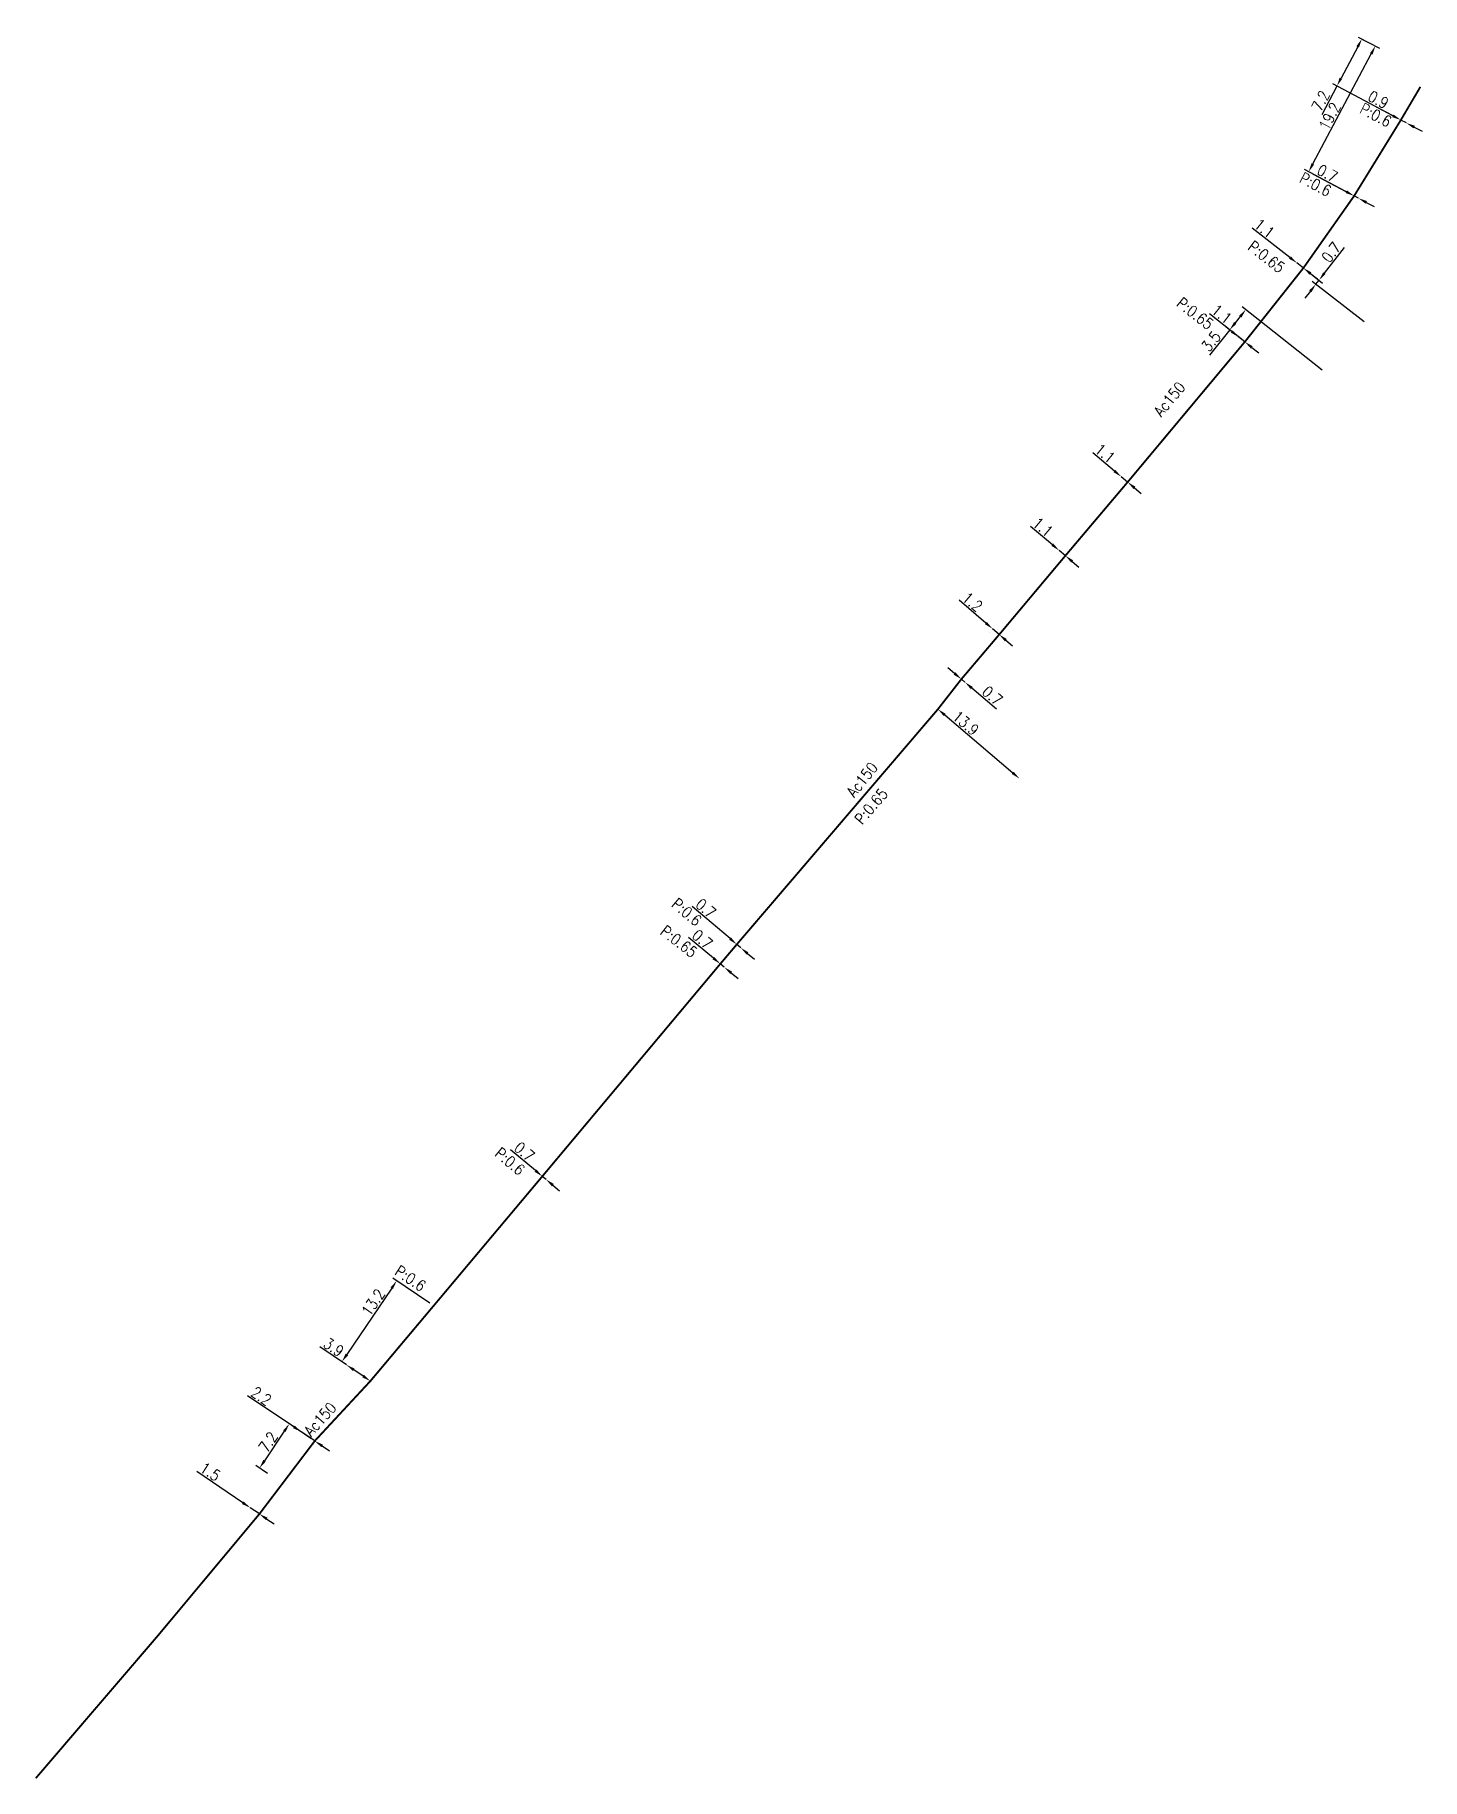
# Model space of a CAD drawing. Header units: millimetres. Extents: x 150000 to 151000, y 126510 to 127007.
# Drawn here: x 149999.9 to 150187.1, y 126771.7 to 127007 of the extents above; entities that cross this region are included whole.
import ezdxf

# ---------------------------------------------------------------- set-up
doc = ezdxf.new("R2010")
doc.units = ezdxf.units.MM
doc.header["$PDMODE"] = 34
doc.layers.get('Defpoints').update_dxf_attribs({"linetype": 'CONTINUOUS'})
doc.layers.add('G_120', color=4, linetype='CONTINUOUS')
doc.styles.get("Standard").update_dxf_attribs({"font": 'romans.shx', "width": 0.85})
doc.linetypes.add('G_typB_AP', pattern='A,5,-0.3,["o",Standard,S=1.5,R=0,X=0,Y=-0.5],-1.65', length=6.95)
doc.dimstyles.get("Standard").update_dxf_attribs({"dimtxt": 1.5, "dimasz": 1.2, "dimexe": 0.625, "dimexo": 0.625, "dimgap": 0.25, "dimtad": 1, "dimdec": 1, "dimzin": 0, "dimdsep": 46, "dimtxsty": 'Standard', "dimcen": -0.5, "dimadec": 0, "dimazin": 0, "dimtfac": 1, "dimtdec": 1, "dimtmove": 0, "dimatfit": 3, "dimfxl": 0, "dimtolj": 1, "dimtzin": 0, "dimarcsym": 0})

msp = doc.modelspace()

# ---------------------------------------------------------------- texts
at = {"layer": 'G_120', "linetype": 'Continuous', "width": 0.85}
for rotation, p in [(50.1091, (150151.85, 126955.37)), (51.3634, (150110.44, 126904.01)), (47.7853, (150037.16, 126817.79))]:
    msp.add_text('Ac150', height=1.5, rotation=rotation, dxfattribs=at).set_placement(p)
at = {"layer": 'G_120', "linetype": 'Continuous', "char_height": 1.5, "attachment_point": 9}
for s, insert, rotation in [('P:0.6', (150182.39, 126994.49), 332.0621), ('P:0.6', (150174.27, 126985.13), 332.0621), ('P:0.65', (150167.76, 126974.76), 322.1059), ('P:0.65', (150158.14, 126967.13), 322.1059), ('P:0.65', (150115.08, 126904.53), 49.4539), ('P:0.6', (150089.03, 126886.65), 319.6865), ('P:0.65', (150088.49, 126882.39), 322.1059), ('P:0.6', (150065.19, 126853.02), 320.0379), ('P:0.6', (150051.95, 126837.37), 325.8896)]:
    msp.add_mtext(s, dxfattribs=dict(at, insert=insert, rotation=rotation))

# ---------------------------------------------------------------- blocks, each defined once
blk = doc.blocks.new('*D37')
at = {"layer": 'Defpoints', "color": 0, "linetype": 'Continuous', "transparency": 16777216}
for p in [(150171.03, 126975.55), (150173.14, 126973.91), (150179.73, 126967.9)]:
    blk.add_point(p, dxfattribs=at)
at = {"layer": 'G_120', "color": 0, "linetype": 'Continuous', "lineweight": -2, "transparency": 16777216}
for p, q in [((150173.87, 126974.86), (150176.56, 126978.31)), ((150171.52, 126975.17), (150173.63, 126973.53)), ((150171.97, 126972.41), (150171.23, 126971.47)), ((150179.23, 126968.28), (150172.21, 126973.74)), ((150172.71, 126973.36), (150173.14, 126973.91))]:
    blk.add_line(p, q, dxfattribs=at)
at = {"layer": 'G_120', "color": 0, "linetype": 'Continuous', "transparency": 16777216}
for points in [[(150173.72, 126974.98), (150174.03, 126974.74), (150173.14, 126973.91)], [(150171.81, 126972.54), (150172.13, 126972.29), (150172.71, 126973.36)]]:
    blk.add_solid(points, dxfattribs=at)
at = {"layer": 'G_120', "color": 0, "linetype": 'Continuous', "transparency": 16777216, "insert": (150174.79, 126977.67), "char_height": 1.5, "attachment_point": 5, "rotation": 52.1059}
blk.add_mtext('\\A1;0.7', dxfattribs=at)
blk = doc.blocks.new('*D38')
at = {"layer": 'Defpoints', "color": 0, "linetype": 'Continuous', "transparency": 16777216}
for p in [(150163.27, 126969.95), (150163.13, 126965.59), (150174.03, 126961.39)]:
    blk.add_point(p, dxfattribs=at)
at = {"layer": 'G_120', "color": 0, "linetype": 'Continuous', "lineweight": -2, "transparency": 16777216}
for p, q in [((150173.55, 126961.78), (150162.78, 126970.33)), ((150162.64, 126965.98), (150160.6, 126967.59)), ((150162.52, 126969.01), (150161.84, 126968.15)), ((150161.09, 126967.21), (150158.37, 126963.78))]:
    blk.add_line(p, q, dxfattribs=at)
at = {"layer": 'G_120', "color": 0, "linetype": 'Continuous', "transparency": 16777216}
for points in [[(150162.37, 126969.13), (150162.68, 126968.88), (150163.27, 126969.95)], [(150161.68, 126968.27), (150162, 126968.02), (150161.09, 126967.21)]]:
    blk.add_solid(points, dxfattribs=at)
at = {"layer": 'G_120', "color": 0, "linetype": 'Continuous', "transparency": 16777216, "insert": (150158.58, 126965.65), "char_height": 1.5, "attachment_point": 5, "rotation": 51.5219}
blk.add_mtext('\\A1;3.5', dxfattribs=at)
blk = doc.blocks.new('*D39')
at = {"layer": 'Defpoints', "color": 0, "linetype": 'Continuous', "transparency": 16777216}
for p in [(150170.16, 126976.23), (150170.16, 126976.23), (150171.03, 126975.55)]:
    blk.add_point(p, dxfattribs=at)
at = {"layer": 'G_120', "color": 0, "linetype": 'Continuous', "lineweight": -2, "transparency": 16777216}
for p, q in [((150169.21, 126976.96), (150164.12, 126980.93)), ((150171.03, 126975.55), (150170.16, 126976.23)), ((150171.98, 126974.81), (150172.92, 126974.08))]:
    blk.add_line(p, q, dxfattribs=at)
at = {"layer": 'G_120', "color": 0, "linetype": 'Continuous', "transparency": 16777216}
for points in [[(150169.34, 126977.12), (150169.09, 126976.81), (150170.16, 126976.23)], [(150172.1, 126974.97), (150171.85, 126974.66), (150171.03, 126975.55)]]:
    blk.add_solid(points, dxfattribs=at)
at = {"layer": 'G_120', "color": 0, "linetype": 'Continuous', "transparency": 16777216, "insert": (150165.77, 126980.91), "char_height": 1.5, "attachment_point": 5, "rotation": 322.1059}
blk.add_mtext('\\A1;1.1', dxfattribs=at)
blk = doc.blocks.new('*D40')
at = {"layer": 'Defpoints', "color": 0, "linetype": 'Continuous', "transparency": 16777216}
for p in [(150162.31, 126966.24), (150162.31, 126966.24), (150163.13, 126965.59)]:
    blk.add_point(p, dxfattribs=at)
at = {"layer": 'G_120', "color": 0, "linetype": 'Continuous', "lineweight": -2, "transparency": 16777216}
for p, q in [((150161.37, 126966.99), (150158.37, 126969.37)), ((150163.13, 126965.59), (150162.31, 126966.24)), ((150164.07, 126964.84), (150165.01, 126964.09))]:
    blk.add_line(p, q, dxfattribs=at)
at = {"layer": 'G_120', "color": 0, "linetype": 'Continuous', "transparency": 16777216}
for points in [[(150161.49, 126967.14), (150161.24, 126966.83), (150162.31, 126966.24)], [(150164.19, 126965), (150163.95, 126964.68), (150163.13, 126965.59)]]:
    blk.add_solid(points, dxfattribs=at)
at = {"layer": 'G_120', "color": 0, "linetype": 'Continuous', "transparency": 16777216, "insert": (150160.02, 126969.33), "char_height": 1.5, "attachment_point": 5, "rotation": 321.5219}
blk.add_mtext('\\A1;1.1', dxfattribs=at)
blk = doc.blocks.new('*D41')
at = {"layer": 'Defpoints', "color": 0, "linetype": 'Continuous', "transparency": 16777216}
for p in [(150177.88, 126985.28), (150178.46, 126984.97), (150178.46, 126984.97)]:
    blk.add_point(p, dxfattribs=at)
at = {"layer": 'G_120', "color": 0, "linetype": 'Continuous', "lineweight": -2, "transparency": 16777216}
for p, q in [((150176.82, 126985.84), (150172.41, 126988.18)), ((150177.59, 126984.72), (150177.59, 126984.72)), ((150178.46, 126984.97), (150177.88, 126985.28)), ((150178.17, 126984.42), (150178.17, 126984.42)), ((150179.52, 126984.41), (150180.58, 126983.85))]:
    blk.add_line(p, q, dxfattribs=at)
at = {"layer": 'G_120', "color": 0, "linetype": 'Continuous', "transparency": 16777216}
for points in [[(150176.92, 126986.02), (150176.73, 126985.66), (150177.88, 126985.28)], [(150179.61, 126984.59), (150179.42, 126984.23), (150178.46, 126984.97)]]:
    blk.add_solid(points, dxfattribs=at)
at = {"layer": 'G_120', "color": 0, "linetype": 'Continuous', "transparency": 16777216, "insert": (150174.28, 126988.32), "char_height": 1.5, "attachment_point": 5, "rotation": 332.0621}
blk.add_mtext('\\A1;0.7', dxfattribs=at)
blk = doc.blocks.new('*D42')
at = {"layer": 'Defpoints', "color": 0, "linetype": 'Continuous', "transparency": 16777216}
for p in [(150124.88, 126920.08), (150125.37, 126919.66), (150125.37, 126919.66)]:
    blk.add_point(p, dxfattribs=at)
at = {"layer": 'G_120', "color": 0, "linetype": 'Continuous', "lineweight": -2, "transparency": 16777216}
for p, q in [((150123.96, 126920.85), (150123.05, 126921.63)), ((150125.28, 126920.56), (150125.28, 126920.56)), ((150124.88, 126920.08), (150125.37, 126919.66)), ((150126.29, 126918.89), (150129.63, 126916.06))]:
    blk.add_line(p, q, dxfattribs=at)
at = {"layer": 'G_120', "color": 0, "linetype": 'Continuous', "transparency": 16777216}
for points in [[(150124.09, 126921.01), (150123.83, 126920.7), (150124.88, 126920.08)], [(150126.42, 126919.04), (150126.16, 126918.73), (150125.37, 126919.66)]]:
    blk.add_solid(points, dxfattribs=at)
at = {"layer": 'G_120', "color": 0, "linetype": 'Continuous', "transparency": 16777216, "insert": (150129.06, 126917.85), "char_height": 1.5, "attachment_point": 5, "rotation": 319.808}
blk.add_mtext('\\A1;0.7', dxfattribs=at)
blk = doc.blocks.new('*D43')
at = {"layer": 'Defpoints', "color": 0, "linetype": 'Continuous', "transparency": 16777216}
for p in [(150129.1, 126926.87), (150129.97, 126926.12), (150129.97, 126926.12)]:
    blk.add_point(p, dxfattribs=at)
at = {"layer": 'G_120', "color": 0, "linetype": 'Continuous', "lineweight": -2, "transparency": 16777216}
for p, q in [((150128.19, 126927.65), (150124.6, 126930.72)), ((150128.69, 126926.39), (150128.69, 126926.39)), ((150129.97, 126926.12), (150129.1, 126926.87)), ((150129.56, 126925.65), (150129.56, 126925.65)), ((150130.88, 126925.34), (150131.79, 126924.56))]:
    blk.add_line(p, q, dxfattribs=at)
at = {"layer": 'G_120', "color": 0, "linetype": 'Continuous', "transparency": 16777216}
for points in [[(150128.32, 126927.8), (150128.06, 126927.5), (150129.1, 126926.87)], [(150131.01, 126925.49), (150130.75, 126925.19), (150129.97, 126926.12)]]:
    blk.add_solid(points, dxfattribs=at)
at = {"layer": 'G_120', "color": 0, "linetype": 'Continuous', "transparency": 16777216, "insert": (150126.39, 126930.51), "char_height": 1.5, "attachment_point": 5, "rotation": 319.4147}
blk.add_mtext('\\A1;1.2', dxfattribs=at)
blk = doc.blocks.new('*D44')
at = {"layer": 'Defpoints', "color": 0, "linetype": 'Continuous', "transparency": 16777216}
for p in [(150138.08, 126937.44), (150138.08, 126937.44), (150138.92, 126936.74)]:
    blk.add_point(p, dxfattribs=at)
at = {"layer": 'G_120', "color": 0, "linetype": 'Continuous', "lineweight": -2, "transparency": 16777216}
for p, q in [((150137.16, 126938.22), (150134.23, 126940.68)), ((150138.92, 126936.74), (150138.08, 126937.44)), ((150139.83, 126935.96), (150140.75, 126935.19))]:
    blk.add_line(p, q, dxfattribs=at)
at = {"layer": 'G_120', "color": 0, "linetype": 'Continuous', "transparency": 16777216}
for points in [[(150137.29, 126938.37), (150137.03, 126938.06), (150138.08, 126937.44)], [(150139.96, 126936.12), (150139.71, 126935.81), (150138.92, 126936.74)]]:
    blk.add_solid(points, dxfattribs=at)
at = {"layer": 'G_120', "color": 0, "linetype": 'Continuous', "transparency": 16777216, "insert": (150135.88, 126940.6), "char_height": 1.5, "attachment_point": 5, "rotation": 319.8984}
blk.add_mtext('\\A1;1.1', dxfattribs=at)
blk = doc.blocks.new('*D45')
at = {"layer": 'Defpoints', "color": 0, "linetype": 'Continuous', "transparency": 16777216}
for p in [(150146.46, 126947.39), (150146.46, 126947.38), (150147.32, 126946.67)]:
    blk.add_point(p, dxfattribs=at)
at = {"layer": 'G_120', "color": 0, "linetype": 'Continuous', "lineweight": -2, "transparency": 16777216}
for p, q in [((150145.54, 126948.16), (150142.61, 126950.62)), ((150147.32, 126946.67), (150146.46, 126947.39)), ((150146.86, 126947.86), (150146.86, 126947.87)), ((150148.24, 126945.9), (150149.15, 126945.12))]:
    blk.add_line(p, q, dxfattribs=at)
at = {"layer": 'G_120', "color": 0, "linetype": 'Continuous', "transparency": 16777216}
for points in [[(150145.67, 126948.31), (150145.41, 126948.01), (150146.46, 126947.39)], [(150148.36, 126946.05), (150148.11, 126945.74), (150147.32, 126946.67)]]:
    blk.add_solid(points, dxfattribs=at)
at = {"layer": 'G_120', "color": 0, "linetype": 'Continuous', "transparency": 16777216, "insert": (150144.26, 126950.54), "char_height": 1.5, "attachment_point": 5, "rotation": 319.9957}
blk.add_mtext('\\A1;1.1', dxfattribs=at)
blk = doc.blocks.new('*D46')
at = {"layer": 'Defpoints', "color": 0, "linetype": 'Continuous', "transparency": 16777216}
for p in [(150094.61, 126884.33), (150095.12, 126883.84), (150095.14, 126883.88)]:
    blk.add_point(p, dxfattribs=at)
at = {"layer": 'G_120', "color": 0, "linetype": 'Continuous', "lineweight": -2, "transparency": 16777216}
for p, q in [((150093.67, 126885.07), (150088.55, 126889.42)), ((150094.21, 126883.85), (150094.18, 126883.82)), ((150095.12, 126883.84), (150094.58, 126884.3)), ((150094.74, 126883.4), (150094.71, 126883.37)), ((150096.03, 126883.07), (150096.95, 126882.29))]:
    blk.add_line(p, q, dxfattribs=at)
at = {"layer": 'G_120', "color": 0, "linetype": 'Continuous', "transparency": 16777216}
for points in [[(150093.8, 126885.23), (150093.54, 126884.92), (150094.58, 126884.3)], [(150096.16, 126883.22), (150095.9, 126882.92), (150095.12, 126883.84)]]:
    blk.add_solid(points, dxfattribs=at)
at = {"layer": 'G_120', "color": 0, "linetype": 'Continuous', "transparency": 16777216, "insert": (150090.41, 126889.15), "char_height": 1.5, "attachment_point": 5, "rotation": 319.6865}
blk.add_mtext('\\A1;0.7', dxfattribs=at)
blk = doc.blocks.new('*D47')
at = {"layer": 'Defpoints', "color": 0, "linetype": 'Continuous', "transparency": 16777216}
for p in [(150068.34, 126853), (150068.84, 126852.59), (150068.84, 126852.59)]:
    blk.add_point(p, dxfattribs=at)
at = {"layer": 'G_120', "color": 0, "linetype": 'Continuous', "lineweight": -2, "transparency": 16777216}
for p, q in [((150067.42, 126853.78), (150064.07, 126856.58)), ((150068.84, 126852.59), (150068.34, 126853)), ((150069.76, 126851.82), (150070.68, 126851.05))]:
    blk.add_line(p, q, dxfattribs=at)
at = {"layer": 'G_120', "color": 0, "linetype": 'Continuous', "transparency": 16777216}
for points in [[(150067.55, 126853.93), (150067.29, 126853.62), (150068.34, 126853)], [(150069.89, 126851.97), (150069.63, 126851.66), (150068.84, 126852.59)]]:
    blk.add_solid(points, dxfattribs=at)
at = {"layer": 'G_120', "color": 0, "linetype": 'Continuous', "transparency": 16777216, "insert": (150065.93, 126856.33), "char_height": 1.5, "attachment_point": 5, "rotation": 320.0379}
blk.add_mtext('\\A1;0.7', dxfattribs=at)
blk = doc.blocks.new('*D48')
at = {"layer": 'Defpoints', "color": 0, "linetype": 'Continuous', "transparency": 16777216}
for p in [(150092.36, 126881.67), (150092.36, 126881.67), (150092.9, 126881.22)]:
    blk.add_point(p, dxfattribs=at)
at = {"layer": 'G_120', "color": 0, "linetype": 'Continuous', "lineweight": -2, "transparency": 16777216}
for p, q in [((150091.44, 126882.44), (150088.07, 126885.23)), ((150092.9, 126881.22), (150092.36, 126881.67)), ((150093.82, 126880.46), (150094.75, 126879.69))]:
    blk.add_line(p, q, dxfattribs=at)
at = {"layer": 'G_120', "color": 0, "linetype": 'Continuous', "transparency": 16777216}
for points in [[(150091.56, 126882.59), (150091.31, 126882.28), (150092.36, 126881.67)], [(150093.95, 126880.61), (150093.7, 126880.3), (150092.9, 126881.22)]]:
    blk.add_solid(points, dxfattribs=at)
at = {"layer": 'G_120', "color": 0, "linetype": 'Continuous', "transparency": 16777216, "insert": (150089.93, 126884.98), "char_height": 1.5, "attachment_point": 5, "rotation": 320.3324}
blk.add_mtext('\\A1;0.7', dxfattribs=at)
blk = doc.blocks.new('*D49')
at = {"layer": 'Defpoints', "color": 0, "linetype": 'Continuous', "transparency": 16777216}
for p in [(150041.91, 126827.57), (150041.91, 126827.57), (150045.14, 126825.38)]:
    blk.add_point(p, dxfattribs=at)
at = {"layer": 'G_120', "color": 0, "linetype": 'Continuous', "lineweight": -2, "transparency": 16777216}
for p, q in [((150041.91, 126827.57), (150038.34, 126829.98)), ((150044.15, 126826.05), (150042.91, 126826.89))]:
    blk.add_line(p, q, dxfattribs=at)
at = {"layer": 'G_120', "color": 0, "linetype": 'Continuous', "transparency": 16777216}
for points in [[(150043.02, 126827.06), (150042.79, 126826.73), (150041.91, 126827.57)], [(150044.26, 126826.22), (150044.04, 126825.89), (150045.14, 126825.38)]]:
    blk.add_solid(points, dxfattribs=at)
at = {"layer": 'G_120', "color": 0, "linetype": 'Continuous', "transparency": 16777216, "insert": (150040.19, 126829.94), "char_height": 1.5, "attachment_point": 5, "rotation": 325.8896}
blk.add_mtext('\\A1;3.9', dxfattribs=at)
blk = doc.blocks.new('*D50')
at = {"layer": 'Defpoints', "color": 0, "linetype": 'Continuous', "transparency": 16777216}
for p in [(150037.64, 126817.3), (150030.19, 126813.63), (150031.79, 126812.55)]:
    blk.add_point(p, dxfattribs=at)
at = {"layer": 'G_120', "color": 0, "linetype": 'Continuous', "lineweight": -2, "transparency": 16777216}
for p, q in [((150037.12, 126817.65), (150033.69, 126819.96)), ((150033.53, 126818.61), (150030.86, 126814.63)), ((150031.28, 126812.9), (150029.67, 126813.98))]:
    blk.add_line(p, q, dxfattribs=at)
at = {"layer": 'G_120', "color": 0, "linetype": 'Continuous', "transparency": 16777216}
for points in [[(150033.37, 126818.72), (150033.7, 126818.5), (150034.2, 126819.61)], [(150030.69, 126814.74), (150031.02, 126814.52), (150030.19, 126813.63)]]:
    blk.add_solid(points, dxfattribs=at)
at = {"layer": 'G_120', "color": 0, "linetype": 'Continuous', "transparency": 16777216, "insert": (150031.36, 126817.17), "char_height": 1.5, "attachment_point": 5, "rotation": 56.0645}
blk.add_mtext('\\A1;7.2', dxfattribs=at)
blk = doc.blocks.new('*D51')
at = {"layer": 'Defpoints', "color": 0, "linetype": 'Continuous', "transparency": 16777216}
for p in [(150035.81, 126818.53), (150035.81, 126818.53), (150037.64, 126817.3)]:
    blk.add_point(p, dxfattribs=at)
at = {"layer": 'G_120', "color": 0, "linetype": 'Continuous', "lineweight": -2, "transparency": 16777216}
for p, q in [((150034.82, 126819.2), (150028.56, 126823.41)), ((150037.64, 126817.3), (150035.81, 126818.53)), ((150038.63, 126816.63), (150039.63, 126815.96))]:
    blk.add_line(p, q, dxfattribs=at)
at = {"layer": 'G_120', "color": 0, "linetype": 'Continuous', "transparency": 16777216}
for points in [[(150034.93, 126819.36), (150034.71, 126819.03), (150035.81, 126818.53)], [(150038.75, 126816.79), (150038.52, 126816.46), (150037.64, 126817.3)]]:
    blk.add_solid(points, dxfattribs=at)
at = {"layer": 'G_120', "color": 0, "linetype": 'Continuous', "transparency": 16777216, "insert": (150030.43, 126823.35), "char_height": 1.5, "attachment_point": 5, "rotation": 326.0645}
blk.add_mtext('\\A1;2.2', dxfattribs=at)
blk = doc.blocks.new('*D52')
at = {"layer": 'Defpoints', "color": 0, "linetype": 'Continuous', "transparency": 16777216}
for p in [(150028.93, 126808.29), (150028.93, 126808.29), (150030.17, 126807.45)]:
    blk.add_point(p, dxfattribs=at)
at = {"layer": 'G_120', "color": 0, "linetype": 'Continuous', "lineweight": -2, "transparency": 16777216}
for p, q in [((150027.94, 126808.96), (150021.74, 126813.16)), ((150030.17, 126807.45), (150028.93, 126808.29)), ((150031.17, 126806.77), (150032.16, 126806.1))]:
    blk.add_line(p, q, dxfattribs=at)
at = {"layer": 'G_120', "color": 0, "linetype": 'Continuous', "transparency": 16777216}
for points in [[(150028.05, 126809.13), (150027.82, 126808.79), (150028.93, 126808.29)], [(150031.28, 126806.94), (150031.05, 126806.61), (150030.17, 126807.45)]]:
    blk.add_solid(points, dxfattribs=at)
at = {"layer": 'G_120', "color": 0, "linetype": 'Continuous', "transparency": 16777216, "insert": (150023.53, 126813.15), "char_height": 1.5, "attachment_point": 5, "rotation": 325.9132}
blk.add_mtext('\\A1;1.5', dxfattribs=at)
blk = doc.blocks.new('*D53')
at = {"layer": 'Defpoints', "color": 0, "linetype": 'Continuous', "transparency": 16777216}
for p in [(150177.89, 127007.01), (150178.92, 127006.46), (150184.18, 126995.52)]:
    blk.add_point(p, dxfattribs=at)
at = {"layer": 'G_120', "color": 0, "linetype": 'Continuous', "lineweight": -2, "transparency": 16777216}
for p, q in [((150178.36, 127005.4), (150176.11, 127001.16)), ((150178.44, 127006.71), (150179.47, 127006.17)), ((150175.55, 127000.1), (150173.5, 126996.24)), ((150183.63, 126995.81), (150174.99, 127000.39))]:
    blk.add_line(p, q, dxfattribs=at)
at = {"layer": 'G_120', "color": 0, "linetype": 'Continuous', "transparency": 16777216}
for points in [[(150178.18, 127005.49), (150178.53, 127005.31), (150178.92, 127006.46)], [(150175.93, 127001.25), (150176.28, 127001.07), (150175.55, 127000.1)]]:
    blk.add_solid(points, dxfattribs=at)
at = {"layer": 'G_120', "color": 0, "linetype": 'Continuous', "transparency": 16777216, "insert": (150173.36, 126998.11), "char_height": 1.5, "attachment_point": 5, "rotation": 62.0621}
blk.add_mtext('\\A1;7.2', dxfattribs=at)
blk = doc.blocks.new('*D54')
at = {"layer": 'Defpoints', "color": 0, "linetype": 'Continuous', "transparency": 16777216}
for p in [(150177.89, 127007.01), (150180.74, 127005.5), (150177.91, 126985.27)]:
    blk.add_point(p, dxfattribs=at)
at = {"layer": 'G_120', "color": 0, "linetype": 'Continuous', "lineweight": -2, "transparency": 16777216}
for p, q in [((150178.44, 127006.71), (150181.29, 127005.2)), ((150172.3, 126989.59), (150180.18, 127004.44)), ((150177.35, 126985.56), (150171.19, 126988.83))]:
    blk.add_line(p, q, dxfattribs=at)
at = {"layer": 'G_120', "color": 0, "linetype": 'Continuous', "transparency": 16777216}
for points in [[(150180, 127004.53), (150180.35, 127004.34), (150180.74, 127005.5)], [(150172.13, 126989.69), (150172.48, 126989.5), (150171.74, 126988.53)]]:
    blk.add_solid(points, dxfattribs=at)
at = {"layer": 'G_120', "color": 0, "linetype": 'Continuous', "transparency": 16777216, "insert": (150174.58, 126996.03), "char_height": 1.5, "attachment_point": 5, "rotation": 62.0621}
blk.add_mtext('\\A1;19.2', dxfattribs=at)
blk = doc.blocks.new('*D55')
at = {"layer": 'Defpoints', "color": 0, "linetype": 'Continuous', "transparency": 16777216}
for p in [(150184.18, 126995.52), (150184.93, 126995.12), (150184.93, 126995.12)]:
    blk.add_point(p, dxfattribs=at)
at = {"layer": 'G_120', "color": 0, "linetype": 'Continuous', "lineweight": -2, "transparency": 16777216}
for p, q in [((150183.12, 126996.08), (150179.31, 126998.1)), ((150184.93, 126995.12), (150184.18, 126995.52)), ((150185.99, 126994.56), (150187.05, 126994))]:
    blk.add_line(p, q, dxfattribs=at)
at = {"layer": 'G_120', "color": 0, "linetype": 'Continuous', "transparency": 16777216}
for points in [[(150183.21, 126996.26), (150183.03, 126995.91), (150184.18, 126995.52)], [(150186.08, 126994.74), (150185.9, 126994.38), (150184.93, 126995.12)]]:
    blk.add_solid(points, dxfattribs=at)
at = {"layer": 'G_120', "color": 0, "linetype": 'Continuous', "transparency": 16777216, "insert": (150181.15, 126998.26), "char_height": 1.5, "attachment_point": 5, "rotation": 332.0621}
blk.add_mtext('\\A1;0.9', dxfattribs=at)
blk = doc.blocks.new('*D56')
at = {"layer": 'Defpoints', "color": 0, "linetype": 'Continuous', "transparency": 16777216}
for p in [(150121.72, 126916.03), (150132.73, 126906.66), (150132.73, 126906.66)]:
    blk.add_point(p, dxfattribs=at)
at = {"layer": 'G_120', "color": 0, "linetype": 'Continuous', "lineweight": -2, "transparency": 16777216}
for p, q in [((150122.64, 126915.25), (150131.81, 126907.44)), ((150132.32, 126906.19), (150132.32, 126906.19))]:
    blk.add_line(p, q, dxfattribs=at)
at = {"layer": 'G_120', "color": 0, "linetype": 'Continuous', "transparency": 16777216}
for points in [[(150122.77, 126915.4), (150122.51, 126915.1), (150121.72, 126916.03)], [(150131.94, 126907.59), (150131.68, 126907.29), (150132.73, 126906.66)]]:
    blk.add_solid(points, dxfattribs=at)
at = {"layer": 'G_120', "color": 0, "linetype": 'Continuous', "transparency": 16777216, "insert": (150125.47, 126914.15), "char_height": 1.5, "attachment_point": 5, "rotation": 319.6088}
blk.add_mtext('\\A1;13.9', dxfattribs=at)
blk = doc.blocks.new('*D57')
at = {"layer": 'Defpoints', "color": 0, "linetype": 'Continuous', "transparency": 16777216}
for p in [(150053.68, 126835.54), (150041.3, 126827.98), (150041.91, 126827.57)]:
    blk.add_point(p, dxfattribs=at)
at = {"layer": 'G_120', "color": 0, "linetype": 'Continuous', "lineweight": -2, "transparency": 16777216}
for p, q in [((150053.16, 126835.89), (150048.18, 126839.26)), ((150048.03, 126837.92), (150041.97, 126828.98)), ((150041.39, 126827.92), (150040.78, 126828.33))]:
    blk.add_line(p, q, dxfattribs=at)
at = {"layer": 'G_120', "color": 0, "linetype": 'Continuous', "transparency": 16777216}
for points in [[(150047.86, 126838.03), (150048.19, 126837.81), (150048.7, 126838.91)], [(150041.81, 126829.09), (150042.14, 126828.86), (150041.3, 126827.98)]]:
    blk.add_solid(points, dxfattribs=at)
at = {"layer": 'G_120', "color": 0, "linetype": 'Continuous', "transparency": 16777216, "insert": (150045.52, 126836), "char_height": 1.5, "attachment_point": 5, "rotation": 55.8896}
blk.add_mtext('\\A1;13.2', dxfattribs=at)

# ---------------------------------------------------------------- dimensions: what is measured, and where the dimension line sits
at = {"layer": 'G_120', "linetype": 'Continuous'}
for base, p1, p2, angle, picture, middle in [((150180.74, 127005.5), (150177.91, 126985.27), (150177.89, 127007.01), 242.0621, '*D54', (150175.47, 126995.56)), ((150178.92, 127006.46), (150184.18, 126995.52), (150177.89, 127007.01), 242.0621, '*D53', (150174.24, 126997.64)), ((150184.9298, 126995.12314), (150184.17886, 126995.52138), (150184.9298, 126995.12314), 152.06211, '*D55', (150180.68448, 126997.37452)), ((150178.4579, 126984.9723), (150177.8837, 126985.2768), (150178.4579, 126984.9723), 152.0621, '*D41', (150173.8158, 126987.4341)), ((150170.16, 126976.23), (150171.03, 126975.55), (150170.16, 126976.23), 322.1059, '*D39', (150165.16, 126980.12)), ((150173.14, 126973.91), (150179.73, 126967.9), (150171.03, 126975.55), 232.1059, '*D37', (150175.58, 126977.06)), ((150163.27, 126969.95), (150163.13, 126965.59), (150174.03, 126961.39), 231.5219, '*D38', (150159.36, 126965.03)), ((150162.30819, 126966.24045), (150163.13018, 126965.58712), (150162.30819, 126966.24045), 321.52185, '*D40', (150159.40187, 126968.55043)), ((150146.46, 126947.39), (150147.32, 126946.67), (150146.46, 126947.38), 319.9957, '*D45', (150143.61, 126949.77)), ((150138.08, 126937.44), (150138.92, 126936.74), (150138.08, 126937.44), 319.8984, '*D44', (150135.24, 126939.84)), ((150129.97, 126926.12), (150129.1, 126926.87), (150129.97, 126926.12), 139.4147, '*D43', (150125.74, 126929.75)), ((150125.375, 126919.6595), (150124.8785, 126920.079), (150125.375, 126919.6595), 139.808, '*D42', (150128.4196, 126917.0873)), ((150095.12, 126883.84), (150094.61, 126884.33), (150095.14, 126883.88), 139.6865, '*D46', (150089.76, 126888.39)), ((150092.36, 126881.67), (150092.9, 126881.22), (150092.36, 126881.67), 320.3324, '*D48', (150089.29, 126884.21)), ((150068.84, 126852.59), (150068.34, 126853), (150068.84, 126852.59), 140.0379, '*D47', (150065.29, 126855.56)), ((150041.3, 126827.98), (150053.68, 126835.54), (150041.91, 126827.57), 55.8896, '*D57', (150046.35, 126835.44)), ((150041.91, 126827.57), (150045.14, 126825.38), (150041.91, 126827.57), 325.8896, '*D49', (150039.63, 126829.11)), ((150035.81, 126818.53), (150037.64, 126817.3), (150035.81, 126818.53), 326.0645, '*D51', (150029.88, 126822.52)), ((150030.19, 126813.63), (150037.64, 126817.3), (150031.79, 126812.55), 56.0645, '*D50', (150032.19, 126816.61)), ((150028.93, 126808.29), (150030.17, 126807.45), (150028.93, 126808.29), 325.9132, '*D52', (150022.97, 126812.32))]:
    dim = msp.add_linear_dim(base=base, p1=p1, p2=p2, angle=angle, dimstyle='Standard', dxfattribs=at)
    dim.commit()
    dim.dimension.update_dxf_attribs({"geometry": picture, "text_midpoint": middle, "dimtype": 160})
dim = msp.add_linear_dim(base=(150132.73, 126906.66), p1=(150121.72, 126916.03), p2=(150132.73, 126906.66), angle=139.6088, text='13.9', dimstyle='Standard', dxfattribs=at)
dim.commit()
dim.dimension.update_dxf_attribs({"geometry": '*D56', "text_midpoint": (150124.82, 126913.39), "dimtype": 160})

# ---------------------------------------------------------------- linework, layer by layer
at = {"layer": 'G_120', "linetype": 'G_typB_AP', "flags": 128}
msp.add_lwpolyline([(150186.82, 127000, 0.25, 0.25, 0), (150184.18, 126995.52, 0.25, 0.25, 0), (150177.88, 126985.28, 0.25, 0.25, 0), (150171.03, 126975.55, 0.25, 0.25, 0), (150163.13, 126965.59, 0.25, 0.25, 0), (150147.32, 126946.67, 0.25, 0.25, 0), (150138.92, 126936.74, 0.25, 0.25, 0), (150129.99, 126926.1, 0.25, 0.25, 0), (150124.88, 126920.08, 0.25, 0.25, 0), (150121.72, 126916.03, 0.25, 0.25, 0), (150103.26, 126894.44, 0.25, 0.25, 0), (150094.61, 126884.33, 0.25, 0.25, 0), (150092.36, 126881.67, 0.25, 0.25, 0), (150068.34, 126853, 0.25, 0.25, 0), (150053.68, 126835.54, 0.25, 0.25, 0), (150045.15, 126825.39, 0.25, 0.25, -0.012418), (150045.13, 126825.37, 0.25, 0.25, 0), (150037.64, 126817.3, 0.25, 0.25, 0), (150030.17, 126807.45, 0.25, 0.25, 0), (150016.43, 126790.98, 0.25, 0.25, 0), (150000, 126771.8, 0, 0, 0)], format="xyseb", dxfattribs=at)

msp.set_redraw_order([(e.dxf.handle, doc.entitydb.next_handle()) for e in msp.query("TEXT MTEXT ATTDEF DIMENSION ARC_DIMENSION")])  # texts and dimensions are drawn at this point

doc.saveas('drawing.dxf')
